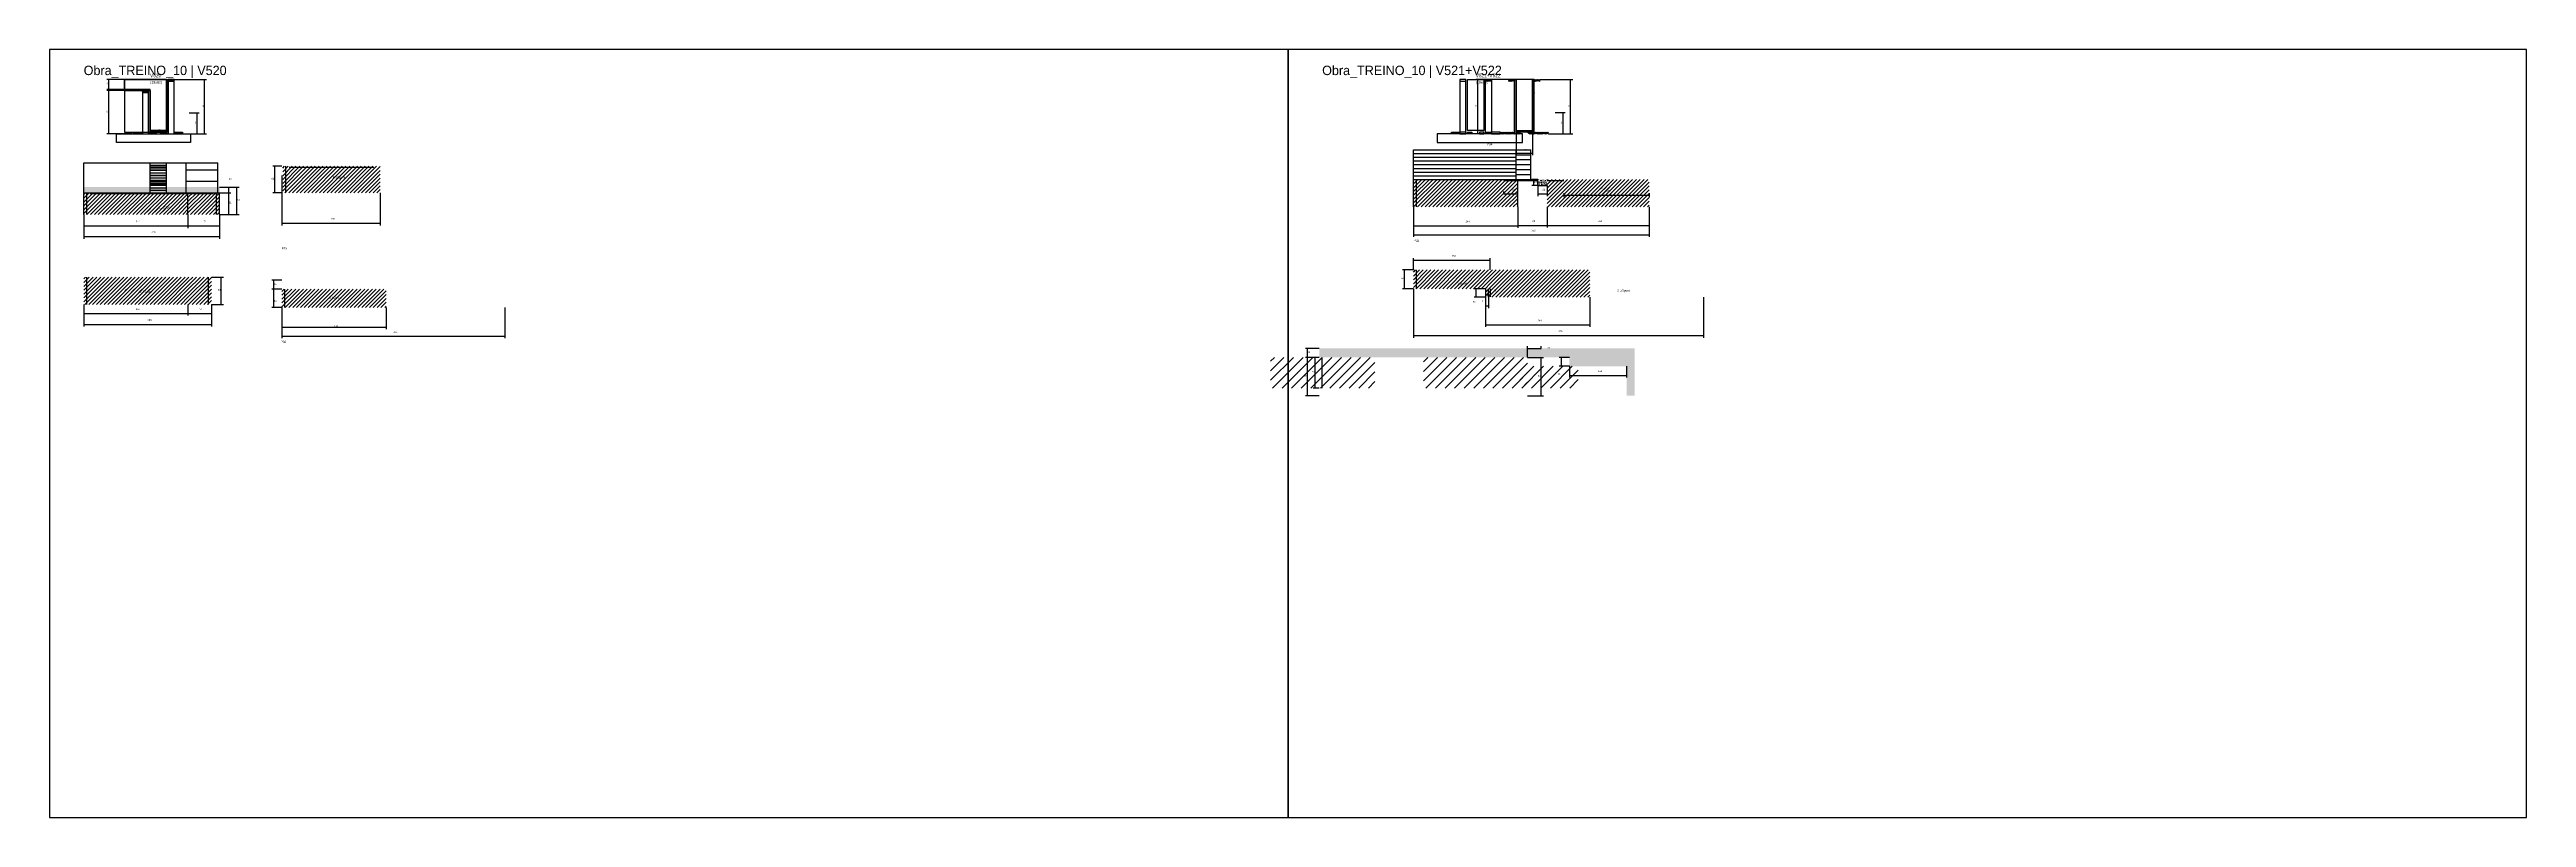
# Model space of a CAD drawing. Header units: metres. Extents: x -41 to 34800, y -36000 to 1848.
# Drawn here: x 5800 to 11600, y -19800 to -18000 of the extents above; entities that cross this region are included whole.
import ezdxf

# ---------------------------------------------------------------- set-up
doc = ezdxf.new("R2010")
doc.units = ezdxf.units.M
for name, color, linetype in [('CELL_BORDER', 8, 'Continuous'), ('CONCRETO', 251, 'Continuous'), ('COTA', 4, 'Continuous'), ('Cota Seção (2x)', 4, 'Continuous'), ('Hachura', 253, 'Continuous'), ('LABEL_ID', 3, 'Continuous'), ('Madeira', 126, 'Continuous'), ('NOMENCLATURA', 7, 'Continuous'), ('Painéis', 200, 'Continuous'), ('SARR_2.2x7', 40, 'Continuous'), ('Texto Seção', 7, 'Continuous')]:
    doc.layers.add(name, color=color, linetype=linetype)

msp = doc.modelspace()

# ---------------------------------------------------------------- hatches: boundary and pattern name
at = {"layer": 'COTA'}
h = msp.add_hatch(dxfattribs=at)
h.set_pattern_fill('AR-CONC', scale=0.03)
h.paths.add_polyline_path([(6198, -18335.6), (6198, -18322.4), (5880, -18322.4), (5880, -18335.6)])
h = msp.add_hatch(dxfattribs=at)
h.set_pattern_fill('AR-CONC', scale=0.03)
h.paths.add_polyline_path([(9285.1, -18304.9), (9285.1, -18318.9), (9307.1, -18318.9), (9307.1, -18304.9)])
h = msp.add_hatch(dxfattribs=at)
h.set_pattern_fill('AR-CONC', scale=0.03)
h.paths.add_polyline_path([(9512, -18700.5), (8773, -18700.5), (8773, -18700.5), (8773, -18721.7), (8773, -18721.7), (9359, -18721.7), (9359, -18721.7), (9359, -18742.5), (9359, -18742.5), (9493, -18742.5), (9493, -18742.5), (9493, -18811.5), (9493, -18811.5), (9512, -18811.5), (9512, -18811.5), (9512, -18700.5)])
at = {"layer": 'Hachura'}
h = msp.add_hatch(color=8, dxfattribs=at)
h.dxf.hatch_style = 1
h.paths.add_polyline_path([(6035.6, -18096.4), (6035.6, -18094), (6035.6, -18094), (5975.6, -18094), (5975.6, -18094), (5975.6, -18096.4), (5975.6, -18096.4), (6035.6, -18096.4)])
h = msp.add_hatch(color=8, dxfattribs=at)
h.dxf.hatch_style = 1
h.paths.add_polyline_path([(6073.6, -18070), (6077.6, -18070), (6077.6, -18070), (6077.6, -18198), (6077.6, -18198), (6073.6, -18198), (6073.6, -18198), (6073.6, -18070)])
h = msp.add_hatch(dxfattribs=at)
h.set_pattern_fill('ANSI31', scale=0.5)
h.paths.add_polyline_path([(6091.6, -18074.4), (6091.6, -18070), (6091.6, -18070), (6077.6, -18070), (6077.6, -18070), (6077.6, -18074.4), (6077.6, -18074.4), (6091.6, -18074.4)])
h = msp.add_hatch(dxfattribs=at)
h.set_pattern_fill('ANSI31', scale=0.5)
h.paths.add_polyline_path([(9230.2, -18074.4), (9230.2, -18070), (9230.2, -18070), (9216.2, -18070), (9216.2, -18070), (9216.2, -18074.4), (9216.2, -18074.4), (9230.2, -18074.4)])
h = msp.add_hatch(color=8, dxfattribs=at)
h.dxf.hatch_style = 1
h.paths.add_polyline_path([(9230.2, -18070), (9234.2, -18070), (9234.2, -18070), (9234.2, -18198), (9234.2, -18198), (9230.2, -18198), (9230.2, -18198), (9230.2, -18070)])
h = msp.add_hatch(color=8, dxfattribs=at)
h.dxf.hatch_style = 1
h.paths.add_polyline_path([(9276.2, -18070), (9272.2, -18070), (9272.2, -18070), (9272.2, -18198), (9272.2, -18198), (9276.2, -18198), (9276.2, -18198), (9276.2, -18070)])
h = msp.add_hatch(dxfattribs=at)
h.set_pattern_fill('ANSI31', scale=0.5)
h.paths.add_polyline_path([(9276.2, -18074.4), (9276.2, -18070), (9276.2, -18070), (9290.2, -18070), (9290.2, -18070), (9290.2, -18074.4), (9290.2, -18074.4), (9276.2, -18074.4)])
h = msp.add_hatch(dxfattribs=at)
h.set_pattern_fill('ANSI31', scale=0.5)
h.paths.add_polyline_path([(6031.6, -18100.8), (6031.6, -18096.4), (6031.6, -18096.4), (6017.6, -18096.4), (6017.6, -18096.4), (6017.6, -18100.8), (6017.6, -18100.8), (6031.6, -18100.8)])
h = msp.add_hatch(color=8, dxfattribs=at)
h.dxf.hatch_style = 1
h.paths.add_polyline_path([(6031.6, -18096.4), (6035.6, -18096.4), (6035.6, -18096.4), (6035.6, -18198), (6035.6, -18198), (6031.6, -18198), (6031.6, -18198), (6031.6, -18096.4)])
h = msp.add_hatch(dxfattribs=at)
h.set_pattern_fill('ANSI31', scale=0.5)
h.paths.add_polyline_path([(5997.6, -18198), (5997.6, -18193.6), (5997.6, -18193.6), (6017.6, -18193.6), (6017.6, -18193.6), (6017.6, -18198), (6017.6, -18198), (5997.6, -18198)])
h = msp.add_hatch(color=8, dxfattribs=at)
h.dxf.hatch_style = 1
h.paths.add_polyline_path([(6073.6, -18193.6), (6073.6, -18190), (6073.6, -18190), (6035.6, -18190), (6035.6, -18190), (6035.6, -18193.6), (6035.6, -18193.6), (6073.6, -18193.6)])
h = msp.add_hatch(dxfattribs=at)
h.set_pattern_fill('ANSI31', scale=0.5)
h.paths.add_polyline_path([(6035.6, -18198), (6035.6, -18193.6), (6035.6, -18193.6), (6049.6, -18193.6), (6049.6, -18193.6), (6049.6, -18198), (6049.6, -18198), (6035.6, -18198)])
h = msp.add_hatch(dxfattribs=at)
h.set_pattern_fill('ANSI31', scale=0.5)
h.paths.add_polyline_path([(6073.6, -18198), (6073.6, -18193.6), (6073.6, -18193.6), (6059.6, -18193.6), (6059.6, -18193.6), (6059.6, -18198), (6059.6, -18198), (6073.6, -18198)])
h = msp.add_hatch(dxfattribs=at)
h.set_pattern_fill('ANSI31', scale=0.5)
h.paths.add_polyline_path([(6091.6, -18198), (6091.6, -18193.6), (6091.6, -18193.6), (6111.6, -18193.6), (6111.6, -18193.6), (6111.6, -18198), (6111.6, -18198), (6091.6, -18198)])
h = msp.add_hatch(dxfattribs=at)
h.set_pattern_fill('ANSI31', scale=0.5)
h.paths.add_polyline_path([(9196.2, -18198), (9196.2, -18193.6), (9196.2, -18193.6), (9216.2, -18193.6), (9216.2, -18193.6), (9216.2, -18198), (9216.2, -18198), (9196.2, -18198)])
h = msp.add_hatch(dxfattribs=at)
h.set_pattern_fill('ANSI31', scale=0.5)
h.paths.add_polyline_path([(9230.2, -18198), (9230.2, -18193.6), (9230.2, -18193.6), (9216.2, -18193.6), (9216.2, -18193.6), (9216.2, -18198), (9216.2, -18198), (9230.2, -18198)])
h = msp.add_hatch(color=8, dxfattribs=at)
h.dxf.hatch_style = 1
h.paths.add_polyline_path([(9234.2, -18193.6), (9234.2, -18190), (9234.2, -18190), (9272.2, -18190), (9272.2, -18190), (9272.2, -18193.6), (9272.2, -18193.6), (9234.2, -18193.6)])
h = msp.add_hatch(dxfattribs=at)
h.set_pattern_fill('ANSI31', scale=0.5)
h.paths.add_polyline_path([(9234.2, -18198), (9234.2, -18193.6), (9234.2, -18193.6), (9244.2, -18193.6), (9244.2, -18193.6), (9244.2, -18198), (9244.2, -18198), (9234.2, -18198)])
h = msp.add_hatch(dxfattribs=at)
h.set_pattern_fill('ANSI31', scale=0.5)
h.paths.add_polyline_path([(9272.2, -18198), (9272.2, -18193.6), (9272.2, -18193.6), (9262.2, -18193.6), (9262.2, -18193.6), (9262.2, -18198), (9262.2, -18198), (9272.2, -18198)])
h = msp.add_hatch(dxfattribs=at)
h.set_pattern_fill('ANSI31', scale=0.5)
h.paths.add_polyline_path([(9276.2, -18198), (9276.2, -18193.6), (9276.2, -18193.6), (9290.2, -18193.6), (9290.2, -18193.6), (9290.2, -18198), (9290.2, -18198), (9276.2, -18198)])
h = msp.add_hatch(dxfattribs=at)
h.set_pattern_fill('ANSI31', scale=0.5)
h.paths.add_polyline_path([(9310.2, -18198), (9310.2, -18193.6), (9310.2, -18193.6), (9290.2, -18193.6), (9290.2, -18193.6), (9290.2, -18198), (9290.2, -18198), (9310.2, -18198)])
h = msp.add_hatch(dxfattribs=at)
h.set_pattern_fill('ANSI31', scale=2)
h.paths.add_polyline_path([(6574.1, -18335.7), (6574.1, -18273.7), (6346.1, -18273.7), (6346.1, -18335.7)])
h = msp.add_hatch(dxfattribs=at)
h.set_pattern_fill('ANSI31', scale=2)
h.paths.add_polyline_path([(8994.1, -18304.9), (8994.1, -18368.9), (9238.1, -18368.9), (9238.1, -18304.9)])
h = msp.add_hatch(dxfattribs=at)
h.set_pattern_fill('ANSI31', scale=2)
h.paths.add_polyline_path([(9211.1, -18339.6), (9232.7, -18339.6), (9232.7, -18339.6), (9232.7, -18319), (9232.7, -18319), (9211.1, -18319), (9211.1, -18319), (9211.1, -18339.6)])
h = msp.add_hatch(dxfattribs=at)
h.set_pattern_fill('ANSI31', scale=2)
h.paths.add_polyline_path([(9546.1, -18304.9), (9307.1, -18304.9), (9307.1, -18304.9), (9307.1, -18368.9), (9307.1, -18368.9), (9546.1, -18368.9), (9546.1, -18368.9), (9546.1, -18304.9)])
h = msp.add_hatch(dxfattribs=at)
h.set_pattern_fill('ANSI31', scale=2)
h.paths.add_polyline_path([(9431.8, -18342.9), (9460.7, -18342.9), (9460.7, -18342.9), (9460.7, -18322.3), (9460.7, -18322.3), (9431.8, -18322.3), (9431.8, -18322.3), (9431.8, -18342.9)])
h = msp.add_hatch(dxfattribs=at)
h.set_pattern_fill('ANSI31', scale=2)
h.paths.add_polyline_path([(5880, -18335.6), (5880, -18386.4), (6124, -18386.4), (6124, -18335.6)])
h = msp.add_hatch(dxfattribs=at)
h.set_pattern_fill('ANSI31', scale=2)
h.paths.add_polyline_path([(6018.4, -18380.1), (6018.4, -18363.9), (6018.4, -18363.9), (6092, -18363.9), (6092, -18363.9), (6092, -18380.1), (6092, -18380.1), (6018.4, -18380.1)])
h = msp.add_hatch(dxfattribs=at)
h.set_pattern_fill('ANSI31', scale=2)
h.paths.add_polyline_path([(6124, -18335.6), (6124, -18386.4), (6198, -18386.4), (6198, -18335.6)])
h = msp.add_hatch(dxfattribs=at)
h.set_pattern_fill('ANSI31', scale=2)
h.paths.add_polyline_path([(6124, -18597.3), (6124, -18533.3), (5880, -18533.3), (5880, -18597.3)])
h = msp.add_hatch(dxfattribs=at)
h.set_pattern_fill('ANSI31', scale=2)
h.paths.add_polyline_path([(6124, -18597.3), (6179, -18597.3), (6179, -18533.3), (6124, -18533.3)])
h = msp.add_hatch(dxfattribs=at)
h.set_pattern_fill('ANSI31', scale=2)
h.paths.add_polyline_path([(9173.6, -18560.6), (9173.6, -18516.6), (8993.6, -18516.6), (8993.6, -18560.6)])
h = msp.add_hatch(dxfattribs=at)
h.set_pattern_fill('ANSI31', scale=2)
h.paths.add_polyline_path([(9173.6, -18516.6), (9173.6, -18560.6), (9162.6, -18560.6), (9162.6, -18580.6), (9406.6, -18580.6), (9406.6, -18516.6)])
h = msp.add_hatch(dxfattribs=at)
h.set_pattern_fill('ANSI31', scale=2)
h.paths.add_polyline_path([(5977, -18577.9), (5977, -18561.7), (5977, -18561.7), (6045.6, -18561.7), (6045.6, -18561.7), (6045.6, -18577.9), (6045.6, -18577.9), (5977, -18577.9)])
h = msp.add_hatch(dxfattribs=at)
h.set_pattern_fill('ANSI31', scale=2)
h.paths.add_polyline_path([(6344.1, -18561.8), (6344.1, -18604.6), (6588.1, -18604.6), (6588.1, -18561.8)])
h = msp.add_hatch(dxfattribs=at)
h.set_pattern_fill('ANSI31', scale=5)
h.paths.add_polyline_path([(8903.4, -18793.5), (8903.4, -18721.7), (8659.4, -18721.7), (8659.4, -18793.5)])
h = msp.add_hatch(dxfattribs=at)
h.set_pattern_fill('ANSI31', scale=5)
h.paths.add_polyline_path([(9261, -18793.5), (9261, -18721.7), (9017, -18721.7), (9017, -18793.5)])
h = msp.add_hatch(dxfattribs=at)
h.set_pattern_fill('ANSI31', scale=5)
h.paths.add_polyline_path([(9245.4, -18793.5), (9379.4, -18793.5), (9379.4, -18742.5), (9245.4, -18742.5), (9245.4, -18721.7), (9147.4, -18721.7), (9147.4, -18793.5)])

# ---------------------------------------------------------------- linework, layer by layer
at = {"layer": 'CELL_BORDER'}
for points in [[(5800, -19800), (8700, -19800), (8700, -18000), (5800, -18000)], [(8700, -19800), (11600, -19800), (11600, -18000), (8700, -18000)]]:
    msp.add_lwpolyline(points, close=True, dxfattribs=at)
at = {"layer": 'CONCRETO'}
for points in [[(6035.6, -18094), (5975.6, -18094), (5975.6, -18070), (6073.6, -18070), (6073.6, -18193.6), (6073.6, -18193.6), (6073.6, -18190), (6035.6, -18190)], [(5975.6, -18193.6), (6073.6, -18193.6), (6073.6, -18070), (5975.6, -18070)], [(9120.6, -18070), (9158.6, -18070), (9158.6, -18190), (9120.6, -18190), (9120.6, -18070)], [(9234.2, -18190), (9272.2, -18190), (9272.2, -18070), (9234.2, -18070)]]:
    msp.add_lwpolyline(points, close=True, dxfattribs=at)
at = {"layer": 'COTA'}
for p, q in [((5975.6, -18070), (5933.9, -18070)), ((5975.6, -18094), (5933.9, -18094)), ((5938.9, -18094), (5938.9, -18070)), ((6091.6, -18070), (6167.8, -18070)), ((6162.8, -18198), (6162.8, -18070)), ((9234.2, -18070), (9139.6, -18070)), ((9144.6, -18198), (9144.6, -18070)), ((9290.2, -18070), (9366.7, -18070)), ((9361.7, -18198), (9361.7, -18070)), ((5975.6, -18096.4), (5933.9, -18096.4)), ((5938.9, -18198), (5938.9, -18096.4)), ((6126.9, -18148.1), (6150.5, -18148.1)), ((6145.5, -18198), (6145.5, -18148.1)), ((9325.5, -18148), (9349.1, -18148)), ((9344.1, -18198), (9344.1, -18148)), ((5993.2, -18198), (5933.9, -18198)), ((6091.6, -18198), (6167.8, -18198)), ((6126.9, -18198), (6150.5, -18198)), ((9196.2, -18198), (9139.6, -18198)), ((9234.2, -18193.6), (9234.2, -18247.7)), ((9272.2, -18193.6), (9272.2, -18247.7)), ((9310.2, -18198), (9366.7, -18198)), ((9325.5, -18198), (9349.1, -18198)), ((9234.2, -18242.7), (9272.2, -18242.7)), ((6198, -18322.4), (6224.6, -18322.4)), ((6198, -18322.4), (6243.8, -18322.4)), ((6219.6, -18335.6), (6219.6, -18322.4)), ((6238.8, -18386.4), (6238.8, -18322.4)), ((6344.1, -18273.7), (6322.9, -18273.7)), ((6327.9, -18335.7), (6327.9, -18273.7)), ((6344.1, -18295.7), (6344.1, -18412.2)), ((9285.1, -18304.9), (9270.7, -18304.9)), ((9285.1, -18318.9), (9270.7, -18318.9)), ((9275.7, -18318.9), (9275.7, -18304.9)), ((9285.1, -18318.9), (9285.1, -18343.5)), ((9307.1, -18318.9), (9307.1, -18343.5)), ((6198, -18335.6), (6224.6, -18335.6)), ((6198, -18335.6), (6224.6, -18335.6)), ((6219.6, -18386.4), (6219.6, -18335.6)), ((6344.1, -18335.7), (6322.9, -18335.7)), ((6574.1, -18335.7), (6574.1, -18412.2)), ((8994.1, -18368.9), (8994.1, -18417.9)), ((8994.1, -18368.9), (8994.1, -18439)), ((9205.1, -18338.1), (9205.1, -18333.1)), ((9205.1, -18338.1), (9238.1, -18338.1)), ((9238.1, -18338.1), (9238.1, -18333.1)), ((9238.1, -18368.9), (9238.1, -18417.9)), ((9238.1, -18368.9), (9238.1, -18417.5)), ((9285.1, -18338.5), (9307.1, -18338.5)), ((9307.1, -18368.9), (9307.1, -18417.5)), ((9307.1, -18368.9), (9307.1, -18417.5)), ((9346.1, -18336.9), (9346.1, -18346.2)), ((9346.1, -18341.2), (9546.1, -18341.2)), ((9546.1, -18336.9), (9546.1, -18346.2)), ((9546.1, -18368.9), (9546.1, -18417.5)), ((9546.1, -18368.9), (9546.1, -18439)), ((5880, -18386.4), (5880, -18443.5)), ((5880, -18386.4), (5880, -18418.4)), ((5880, -18413.4), (6124, -18413.4)), ((5880, -18438.5), (6198, -18438.5)), ((6124, -18386.4), (6124, -18418.4)), ((6124, -18386.4), (6124, -18418.4)), ((6124, -18413.4), (6198, -18413.4)), ((6198, -18386.4), (6198, -18443.5)), ((6198, -18386.4), (6224.6, -18386.4)), ((6198, -18386.4), (6243.8, -18386.4)), ((6198, -18386.4), (6198, -18418.4)), ((6344.1, -18407.2), (6574.1, -18407.2)), ((8994.1, -18412.9), (9238.1, -18412.9)), ((8994.1, -18434), (9546.1, -18434)), ((9238.1, -18412.5), (9307.1, -18412.5)), ((9307.1, -18412.5), (9546.1, -18412.5)), ((8993.6, -18516.6), (8993.6, -18489)), ((8993.6, -18494), (9173.6, -18494)), ((9173.6, -18516.6), (9173.6, -18489)), ((6179, -18533.3), (6207.2, -18533.3)), ((6202.2, -18597.3), (6202.2, -18533.3)), ((6344.1, -18540.6), (6320.6, -18540.6)), ((6325.6, -18561.8), (6325.6, -18540.6)), ((8993.6, -18516.6), (8968, -18516.6)), ((8973, -18560.6), (8973, -18516.6)), ((5880, -18597.3), (5880, -18649.6)), ((5880, -18597.3), (5880, -18623.6)), ((6124, -18597.3), (6124, -18623.6)), ((6124, -18597.3), (6124, -18623.6)), ((6179, -18597.3), (6179, -18649.6)), ((6179, -18597.3), (6207.2, -18597.3)), ((6179, -18597.3), (6179, -18623.6)), ((6344.1, -18561.8), (6320.6, -18561.8)), ((6344.1, -18561.8), (6320.6, -18561.8)), ((6344.1, -18604.6), (6320.6, -18604.6)), ((6325.6, -18604.6), (6325.6, -18561.8)), ((6344.1, -18604.6), (6344.1, -18655.7)), ((6344.1, -18604.6), (6344.1, -18676.5)), ((6588.1, -18604.6), (6588.1, -18655.7)), ((6866.1, -18604.6), (6866.1, -18676.5)), ((8993.6, -18560.6), (8968, -18560.6)), ((8993.6, -18560.6), (8993.6, -18675.5)), ((9162.6, -18560.6), (9136, -18560.6)), ((9162.6, -18580.6), (9136, -18580.6)), ((9141, -18580.6), (9141, -18560.6)), ((9162.6, -18560.6), (9162.6, -18579.8)), ((9162.6, -18574.8), (9173.6, -18574.8)), ((9162.6, -18580.6), (9162.6, -18650.3)), ((9162.6, -18580.6), (9162.6, -18606)), ((9162.6, -18601), (9169.6, -18601)), ((9169.6, -18580.6), (9169.6, -18606)), ((9173.6, -18560.6), (9173.6, -18579.8)), ((9406.6, -18580.6), (9406.6, -18650.3)), ((9672.6, -18580.6), (9672.6, -18675.5)), ((5880, -18618.6), (6124, -18618.6)), ((5880, -18644.6), (6179, -18644.6)), ((6124, -18618.6), (6179, -18618.6)), ((6344.1, -18650.7), (6588.1, -18650.7)), ((6344.1, -18671.5), (6866.1, -18671.5)), ((8993.6, -18670.5), (9672.6, -18670.5)), ((9162.6, -18645.3), (9406.6, -18645.3)), ((8773, -18700.5), (8740.6, -18700.5)), ((8773, -18721.7), (8740.6, -18721.7)), ((8773, -18721.7), (8740.6, -18721.7)), ((8745.6, -18721.7), (8745.6, -18700.5)), ((8745.6, -18811.5), (8745.6, -18721.7)), ((8773, -18721.7), (8758.6, -18721.7)), ((8763.6, -18793.5), (8763.6, -18721.7)), ((9261, -18721.7), (9261, -18695.5)), ((9261, -18700.5), (9293.2, -18700.5)), ((9261, -18721.7), (9298.2, -18721.7)), ((9293.2, -18700.5), (9293.2, -18695.5)), ((9293.2, -18811.5), (9293.2, -18721.7)), ((9359, -18721.7), (9335.1, -18721.7)), ((9340.1, -18742.5), (9340.1, -18721.7)), ((9359, -18742.5), (9335.1, -18742.5)), ((9359, -18742.5), (9359, -18768.8)), ((9359, -18763.8), (9493, -18763.8)), ((9493, -18742.5), (9493, -18768.8)), ((8773, -18811.5), (8740.6, -18811.5)), ((8773, -18793.5), (8758.6, -18793.5)), ((9261, -18811.5), (9298.2, -18811.5))]:
    msp.add_line(p, q, dxfattribs=at)
at = {"layer": 'Cota Seção (2x)'}
for p, q in [((6035.6, -18070), (6078.6, -18070)), ((6073.6, -18190), (6073.6, -18070)), ((9272.2, -18190), (9272.2, -18070)), ((9272.2, -18070), (9277.2, -18070)), ((6035.6, -18198), (6035.6, -18185)), ((6035.6, -18190), (6078.6, -18190)), ((6035.6, -18190), (6073.6, -18190)), ((6073.6, -18198), (6073.6, -18185)), ((9272.2, -18190), (9277.2, -18190))]:
    msp.add_line(p, q, dxfattribs=at)
at = {"layer": 'Madeira'}
for points in [[(6091.6, -18074.4), (6091.6, -18070), (6077.6, -18070), (6077.6, -18074.4)], [(6091.6, -18070), (6077.6, -18070), (6077.6, -18198), (6091.6, -18198)], [(9116.6, -18074.4), (9116.6, -18070), (9102.6, -18070), (9102.6, -18074.4)], [(9116.6, -18070), (9102.6, -18070), (9102.6, -18198), (9116.6, -18198)], [(9162.6, -18074.4), (9162.6, -18070), (9176.6, -18070), (9176.6, -18074.4)], [(9162.6, -18070), (9176.6, -18070), (9176.6, -18198), (9162.6, -18198)], [(6031.6, -18100.8), (6031.6, -18096.4), (6017.6, -18096.4), (6017.6, -18100.8)], [(6031.6, -18096.4), (6017.6, -18096.4), (6017.6, -18198), (6031.6, -18198)], [(6130, -18218), (5957, -18218), (5957, -18198), (6130, -18198)], [(5997.6, -18198), (5997.6, -18193.6), (6017.6, -18193.6), (6017.6, -18198)], [(6035.6, -18198), (6035.6, -18193.6), (6049.6, -18193.6), (6049.6, -18198)], [(6073.6, -18198), (6073.6, -18193.6), (6059.6, -18193.6), (6059.6, -18198)], [(6091.6, -18198), (6091.6, -18193.6), (6111.6, -18193.6), (6111.6, -18198)], [(9049.2, -18218), (9248.8, -18218), (9248.8, -18198), (9049.2, -18198)], [(9082.6, -18198), (9082.6, -18193.6), (9102.6, -18193.6), (9102.6, -18198)], [(9116.6, -18198), (9116.6, -18193.6), (9102.6, -18193.6), (9102.6, -18198)], [(9120.6, -18198), (9120.6, -18193.6), (9130.6, -18193.6), (9130.6, -18198)], [(9158.6, -18198), (9158.6, -18193.6), (9148.6, -18193.6), (9148.6, -18198)], [(9162.6, -18198), (9162.6, -18193.6), (9176.6, -18193.6), (9176.6, -18198)], [(9196.6, -18198), (9196.6, -18193.6), (9176.6, -18193.6), (9176.6, -18198)]]:
    msp.add_lwpolyline(points, close=True, dxfattribs=at)
at = {"layer": 'Painéis'}
for p, q in [((5975.6, -18094), (6035.6, -18094)), ((6077.6, -18198), (6077.6, -18070)), ((9234.2, -18198), (9234.2, -18070)), ((9272.2, -18198), (9272.2, -18070)), ((6035.6, -18198), (6035.6, -18096.4)), ((6035.6, -18190), (6073.6, -18190)), ((6035.6, -18193.6), (6035.6, -18190)), ((6073.6, -18193.6), (6073.6, -18190)), ((9234.2, -18190), (9272.2, -18190)), ((9234.2, -18193.6), (9234.2, -18190)), ((9272.2, -18193.6), (9272.2, -18190)), ((5880, -18265.6), (6035.9, -18265.6)), ((5880, -18335.6), (5880, -18265.6)), ((6035.9, -18335.6), (6035.9, -18265.6)), ((6035.9, -18265.6), (6073.9, -18265.6)), ((6035.9, -18335.6), (6035.9, -18265.6)), ((6073.9, -18335.6), (6073.9, -18265.6)), ((6073.9, -18265.6), (6119.9, -18265.6)), ((6073.9, -18335.6), (6073.9, -18265.6)), ((6119.9, -18335.6), (6119.9, -18265.6)), ((6119.9, -18265.6), (6193.9, -18265.6)), ((6119.9, -18335.6), (6119.9, -18265.6)), ((6193.9, -18335.6), (6193.9, -18265.6)), ((8994.1, -18234.9), (9234.6, -18234.9)), ((8994.1, -18304.9), (8994.1, -18234.9)), ((9234.6, -18304.9), (9234.6, -18234.9)), ((9234.6, -18234.9), (9268.6, -18234.9)), ((9234.6, -18304.9), (9234.6, -18234.9)), ((9268.6, -18304.9), (9268.6, -18234.9)), ((8994.1, -18304.9), (9285.1, -18304.9)), ((8994.1, -18368.9), (8994.1, -18304.9)), ((8994.1, -18304.9), (9234.6, -18304.9)), ((9234.6, -18304.9), (9268.6, -18304.9)), ((9238.1, -18368.9), (9238.1, -18304.9)), ((9285.1, -18318.9), (9285.1, -18304.9)), ((9285.1, -18318.9), (9307.1, -18318.9)), ((5880, -18335.6), (6198, -18335.6)), ((5880, -18386.4), (5880, -18335.6)), ((5880, -18335.6), (6035.9, -18335.6)), ((6035.9, -18335.6), (6073.9, -18335.6)), ((6073.9, -18335.6), (6119.9, -18335.6)), ((6119.9, -18335.6), (6193.9, -18335.6)), ((6124, -18386.4), (6124, -18335.6)), ((6198, -18386.4), (6198, -18335.6))]:
    msp.add_line(p, q, dxfattribs=at)
for points in [[(6035.6, -18096.4), (6035.6, -18094), (5975.6, -18094), (5975.6, -18096.4)], [(6073.6, -18070), (6077.6, -18070), (6077.6, -18198), (6073.6, -18198)], [(9230.2, -18070), (9234.2, -18070), (9234.2, -18198), (9230.2, -18198)], [(9276.2, -18070), (9272.2, -18070), (9272.2, -18198), (9276.2, -18198)], [(6031.6, -18096.4), (6035.6, -18096.4), (6035.6, -18198), (6031.6, -18198)], [(6073.6, -18193.6), (6073.6, -18190), (6035.6, -18190), (6035.6, -18193.6)], [(9234.2, -18193.6), (9234.2, -18190), (9272.2, -18190), (9272.2, -18193.6)]]:
    msp.add_lwpolyline(points, close=True, dxfattribs=at)
at = {"layer": 'SARR_2.2x7'}
for p, q in [((8995.1, -18243.7), (9233.6, -18243.7)), ((8995.1, -18252.4), (9233.6, -18252.4)), ((8995.1, -18261.2), (9233.6, -18261.2)), ((8995.1, -18269.9), (9233.6, -18269.9)), ((9235.6, -18246.6), (9267.6, -18246.6)), ((9235.6, -18258.2), (9267.6, -18258.2)), ((9235.6, -18269.9), (9267.6, -18269.9)), ((6036.9, -18271.4), (6072.9, -18271.4)), ((6036.9, -18275.2), (6072.9, -18275.2)), ((6036.9, -18277.3), (6072.9, -18277.3)), ((6036.9, -18281.9), (6072.9, -18281.9)), ((6036.9, -18283.1), (6072.9, -18283.1)), ((6036.9, -18288.9), (6072.9, -18288.9)), ((6036.9, -18294.8), (6072.9, -18294.8)), ((6036.9, -18295.3), (6072.9, -18295.3)), ((6036.9, -18300.6), (6072.9, -18300.6)), ((6036.9, -18306.4), (6072.9, -18306.4)), ((6036.9, -18308.8), (6072.9, -18308.8)), ((6036.9, -18312.3), (6072.9, -18312.3)), ((6036.9, -18315.5), (6072.9, -18315.5)), ((6036.9, -18318.1), (6072.9, -18318.1)), ((6036.9, -18323.9), (6072.9, -18323.9)), ((6120.9, -18281.9), (6192.9, -18281.9)), ((6120.9, -18308.8), (6192.9, -18308.8)), ((6353.1, -18335.7), (6353.1, -18273.7)), ((6361.1, -18275.9), (6559.1, -18275.9)), ((8995.1, -18278.7), (9233.6, -18278.7)), ((8995.1, -18287.4), (9233.6, -18287.4)), ((8995.1, -18296.2), (9233.6, -18296.2)), ((9001.1, -18368.9), (9001.1, -18304.9)), ((9205.1, -18307.1), (9238.1, -18307.1)), ((9235.6, -18281.6), (9267.6, -18281.6)), ((9235.6, -18293.2), (9267.6, -18293.2)), ((9238.1, -18307.1), (9285.1, -18307.1)), ((9307.1, -18307.1), (9346.1, -18307.1)), ((5887, -18386.4), (5887, -18335.6)), ((5895, -18337.8), (6183, -18337.8)), ((6036.9, -18329.8), (6072.9, -18329.8)), ((6191, -18386.4), (6191, -18335.6)), ((5887, -18597.3), (5887, -18533.3)), ((6172, -18597.3), (6172, -18533.3)), ((9000.6, -18560.6), (9000.6, -18516.6)), ((6351.1, -18604.6), (6351.1, -18561.8)), ((9169.6, -18580.6), (9169.6, -18560.6)), ((8780, -18793.5), (8780, -18721.7))]:
    msp.add_line(p, q, dxfattribs=at)

# ---------------------------------------------------------------- texts
at = {"layer": 'COTA'}
for s, p in [('12', (5933.4, -18082)), ('51', (5933.4, -18147.2)), ('64', (6157.3, -18134)), ('64', (9139.1, -18134)), ('64', (9356.2, -18134)), ('25', (6140, -18173.1)), ('25', (9338.6, -18173)), ('19', (9253.2, -18237.2)), ('13', (6219.6, -18305)), ('62', (6319.8, -18304.7)), ('33', (9221.6, -18329.9)), ('14', (9275.7, -18311.9)), ('22', (9296.1, -18330.5)), ('51', (6219.6, -18361)), ('64', (6238.8, -18354.4)), ('200', (9446.1, -18333.1)), ('244', (6002, -18405.3)), ('318', (6039, -18430.3)), ('74', (6161, -18405.3)), ('230', (6459.1, -18399)), ('244', (9116.1, -18404.8)), ('552', (9270.1, -18425.9)), ('69', (9272.6, -18404.4)), ('239', (9426.6, -18404.3)), ('180', (9083.6, -18485.9)), ('21', (6325.6, -18551.2)), ('44', (8964.9, -18538.6)), ('244', (6002, -18610.5)), ('55', (6151.5, -18610.4)), ('64', (6194.1, -18565.3)), ('43', (6325.6, -18590.8)), ('20', (9132.9, -18593.7)), ('7', (9153.7, -18593)), ('11', (9182.1, -18566.7)), ('299', (6029.5, -18636.5)), ('244', (6466.1, -18650.7)), ('522', (6605.1, -18663.4)), ('244', (9284.6, -18637.3)), ('679', (9333.1, -18662.4)), ('21', (8745.6, -18711.1)), ('21', (9307.8, -18701.3)), ('90', (8737.5, -18766.6)), ('72', (8755.6, -18757.6)), ('90', (9285.1, -18766.6)), ('21', (9332, -18762.1)), ('134', (9426, -18755.6))]:
    msp.add_text(s, height=4, dxfattribs=at).set_placement(p)
at = {"layer": 'Cota Seção (2x)'}
for s, p in [('60', (6073.6, -18151.8)), ('60', (9272.2, -18104)), ('19', (6054.6, -18190))]:
    msp.add_text(s, height=4, dxfattribs=at).set_placement(p)
at = {"layer": 'LABEL_ID'}
for s, p in [('Obra_TREINO_10 | V520', (5880, -18060)), ('Obra_TREINO_10 | V521+V522', (8780, -18060))]:
    msp.add_text(s, height=22, dxfattribs=at).set_placement(p)
at = {"layer": 'NOMENCLATURA'}
for s, p in [('P34', (9166.3, -18224.6)), ('8 1/2pont', (6463.5, -18301.7)), ('11 1/2pont', (6055.2, -18372)), ('P29', (6343.8, -18468.6)), ('P33', (8994.9, -18450.5)), ('7 1/2pont', (9090.8, -18551.3)), ('8 1/2pont', (6011.3, -18569.8)), ('8 1/2pont', (6454.8, -18584.5)), ('5 1/2pont', (9471.2, -18567.4)), ('P36', (6341.9, -18687.7))]:
    msp.add_text(s, height=5, dxfattribs=at).set_placement(p)
at = {"layer": 'Texto Seção'}
for s, height, p in [('V520', 8, (6035.6, -18065)), ('(19x60)', 6, (6035.6, -18080)), ('V521+V522', 8, (9139.6, -18065)), ('(19x60)', 6, (9139.6, -18080))]:
    msp.add_text(s, height=height, dxfattribs=at).set_placement(p)

doc.saveas('drawing.dxf')
